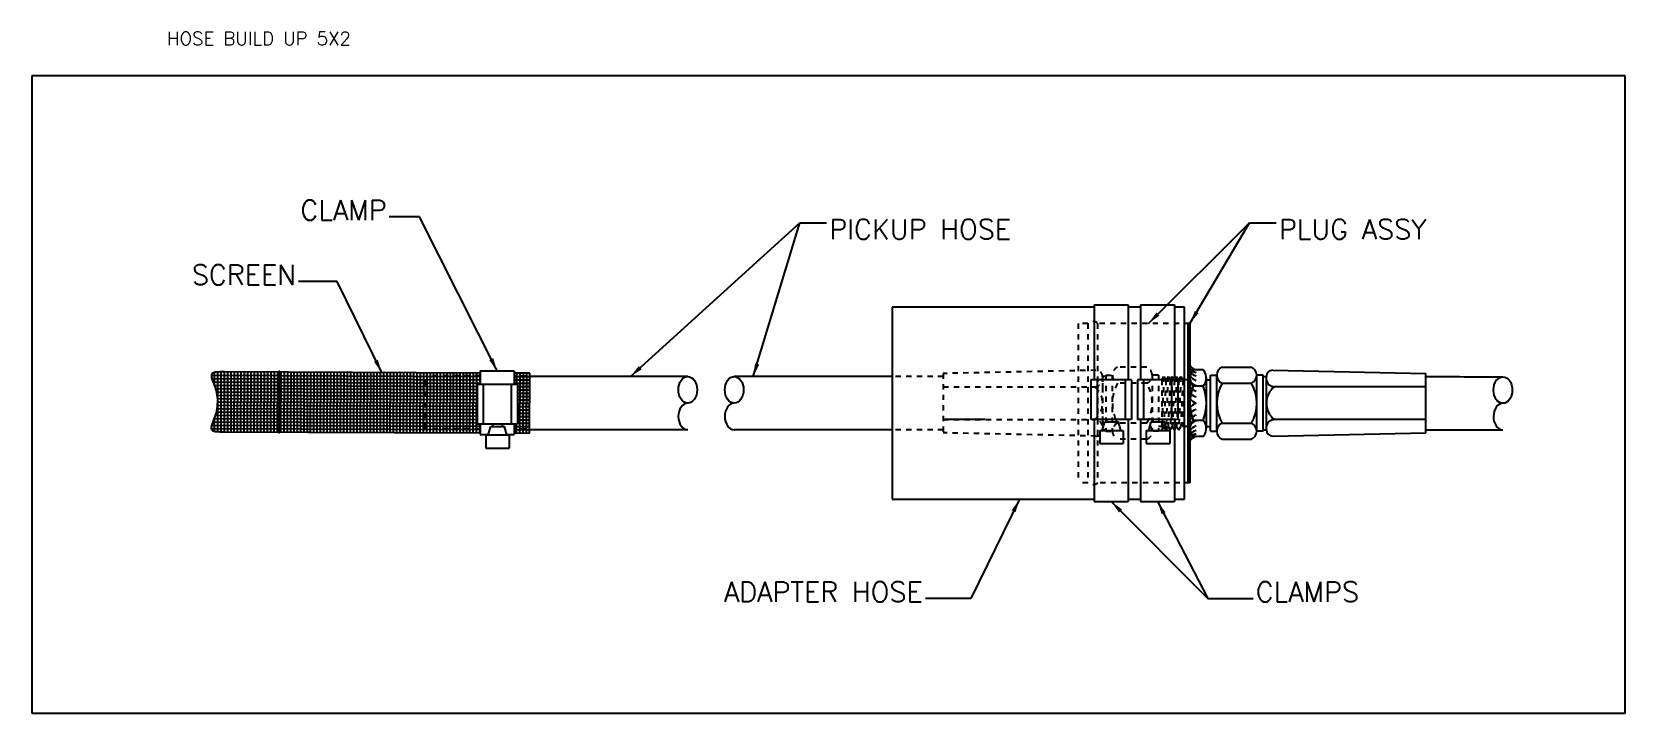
# Model space of a CAD drawing. Extents: x 0 to 235, y -192 to 68.
# Drawn here: x 98.91 to 128.91, y -45.91 to -33.08 of the extents above; entities that cross this region are included whole.
import ezdxf
from ezdxf.enums import TextEntityAlignment as Align

# ---------------------------------------------------------------- set-up
doc = ezdxf.new("R2010")
doc.units = 0
doc.header["$LTSCALE"] = 0.3
doc.header["$MEASUREMENT"] = 0
doc.linetypes.add('HIDDEN', pattern=[0.375, 0.25, -0.125])
doc.layers.add('1', color=1, linetype='CONTINUOUS')
doc.layers.add('NOTES', color=2, linetype='CONTINUOUS')
doc.styles.add('250', font='ROMANS', dxfattribs={"height": 0.25})
doc.styles.add('ROMANS', font='ROMANS.shx')
doc.dimstyles.new('FRACTION', dxfattribs={"dimtxt": 0.125, "dimasz": 0.15, "dimexe": 0.12, "dimexo": 0.12, "dimgap": 0.05, "dimtad": 0, "dimtih": 1, "dimtoh": 1, "dimdec": 4, "dimzin": 4, "dimdsep": 46, "dimlunit": 5, "dimtxsty": 'ROMANS', "dimcen": 0.09, "dimclrd": 6, "dimclre": 6, "dimclrt": 256, "dimadec": 0, "dimazin": 0, "dimtfac": 0.72, "dimtdec": 4, "dimtofl": 0, "dimtmove": 0, "dimatfit": 3, "dimfxl": 1, "dimfrac": 2, "dimtolj": 1, "dimtzin": 4, "dimarcsym": 0})

msp = doc.modelspace()

# ---------------------------------------------------------------- texts
at = {"layer": 'NOTES', "color": 11, "style": '250'}
msp.add_text('HOSE BUILD UP 5X2', height=0.25, dxfattribs=at).set_placement((103.183955, -33.207147), align=Align.MIDDLE)
at = {"layer": 'NOTES', "char_height": 0.375, "style": 'ROMANS'}
for s, insert, attachment_point in [('CLAMP', (105.588111, -36.627187), 9), ('PICKUP HOSE', (113.92264, -36.612779), 1), ('PLUG ASSY', (122.389767, -36.612779), 1), ('SCREEN', (103.881146, -37.843699), 9), ('ADAPTER HOSE', (115.682075, -43.816005), 9), ('CLAMPS', (121.952715, -43.816005), 7)]:
    msp.add_mtext(s, dxfattribs=dict(at, insert=insert, attachment_point=attachment_point))

# ---------------------------------------------------------------- hatches: boundary and pattern name
at = {"layer": '1'}
h = msp.add_hatch(dxfattribs=at)
h.set_pattern_fill('ANSI37', color=41, scale=0.5, angle=219.3807033, style=0)
h.set_pattern_definition([(359.7527, (107.34997, -39.507713), (0.0002698, 0.0624994), []), (89.7527, (107.34997, -39.507713), (-0.0624994, 0.0002698), [])])
h.paths.add_polyline_path([(102.345318, -39.741319), (102.356816, -39.773595), (102.367817, -39.807823), (102.377834, -39.843999), (102.386377, -39.882122), (102.39304, -39.922109), (102.397744, -39.963552), (102.400491, -40.005964), (102.401282, -40.048855), (102.40012, -40.091738), (102.397008, -40.134124), (102.391946, -40.175525), (102.384938, -40.215453), (102.376066, -40.253501), (102.365737, -40.289589), (102.354441, -40.32372), (102.342664, -40.355896), (102.330897, -40.386119), (102.319625, -40.414391), (102.309339, -40.440714), (102.300526, -40.46509), (102.293614, -40.487522), (102.288785, -40.508009), (102.286161, -40.526552), (102.285866, -40.543153), (102.28802, -40.557811), (102.292747, -40.570527), (102.300167, -40.581301), (102.310403, -40.590134), (102.323618, -40.597068), (102.340136, -40.602307), (102.360322, -40.606097), (102.384542, -40.608684), (102.413161, -40.610313), (102.446544, -40.61123), (102.485055, -40.611681), (102.529061, -40.611912), (103.562228, -40.616372), (103.567085, -39.491382), (102.533918, -39.486922), (102.489912, -39.486773), (102.451397, -39.486892), (102.418008, -39.487521), (102.389376, -39.488902), (102.365135, -39.49128), (102.344917, -39.494895), (102.328354, -39.499992), (102.31508, -39.506811), (102.304768, -39.515556), (102.297255, -39.526266), (102.292419, -39.53894), (102.290138, -39.553579), (102.29029, -39.570181), (102.292753, -39.588747), (102.297405, -39.609275), (102.304124, -39.631765), (102.312726, -39.656216), (102.322784, -39.682627), (102.333811, -39.710995)])
h.paths.add_polyline_path([(103.562228, -40.616372), (107.349971, -40.632724), (107.349971, -40.560109), (106.31939, -40.55566), (106.323707, -39.55567), (107.349971, -39.5601), (107.349971, -39.507713), (103.567085, -39.491382)])
h.paths.add_polyline_path([(106.31939, -40.55566), (107.349971, -40.560109), (107.349971, -40.470376), (107.289971, -40.470376), (107.289971, -39.723381), (107.349971, -39.723381), (107.349971, -39.5601), (106.323707, -39.55567)], flags=16)
h.paths.add_polyline_path([(107.989971, -40.635487), (108.279007, -40.636735), (108.283864, -39.511745), (107.989971, -39.510476), (107.989971, -39.723381), (108.049971, -39.723381), (108.049971, -40.470376), (107.989971, -40.470376)])

# ---------------------------------------------------------------- linework, layer by layer
for p, q in [((115.109492, -38.26424), (115.109492, -41.88424)), ((118.910606, -38.26424), (115.109492, -38.26424)), ((119.784477, -38.26424), (119.550606, -38.26424)), ((120.609492, -38.26424), (120.424477, -38.26424)), ((120.609492, -41.88424), (120.609492, -38.26424)), ((120.713006, -38.57424), (120.713006, -41.57424)), ((107.349971, -39.507713), (102.533918, -39.486922)), ((108.283864, -39.511745), (107.989971, -39.510476)), ((108.279007, -40.636735), (108.283864, -39.511745)), ((121.100758, -40.60174), (121.100758, -39.54674)), ((121.100758, -39.54674), (121.220758, -39.54674)), ((121.320758, -39.39424), (121.870758, -39.39424)), ((122.090758, -39.54674), (121.970758, -39.54674)), ((122.090758, -40.60174), (122.090758, -39.54674)), ((122.090758, -39.57424), (122.153258, -39.57424)), ((122.153258, -40.57424), (122.153258, -39.57424)), ((122.153258, -40.57424), (122.153258, -39.57424)), ((122.273258, -39.45424), (125.153258, -39.514239)), ((125.153258, -40.634239), (125.153258, -39.514239)), ((122.153258, -39.82424), (122.153258, -39.69924)), ((122.153258, -40.44924), (122.153258, -40.32424)), ((102.529061, -40.611912), (107.349971, -40.632724)), ((107.989971, -40.635487), (108.279007, -40.636735)), ((121.100758, -40.60174), (121.220758, -40.60174)), ((121.320758, -40.75424), (121.870758, -40.75424)), ((122.090758, -40.60174), (121.970758, -40.60174)), ((122.090758, -40.57424), (122.153258, -40.57424)), ((122.273258, -40.69424), (125.153258, -40.634239)), ((115.109492, -41.88424), (118.910606, -41.88424)), ((119.550606, -41.88424), (119.784477, -41.88424)), ((120.424477, -41.88424), (120.609492, -41.88424))]:
    msp.add_line(p, q, dxfattribs=at)
at = {"layer": '1', "color": 6}
for p, q in [((118.910606, -38.223128), (118.910606, -39.637515)), ((118.910606, -38.223128), (119.550606, -38.223128)), ((119.550606, -38.223128), (119.550606, -39.637515)), ((119.784477, -38.223128), (119.784477, -39.637515)), ((119.784477, -38.223128), (120.424477, -38.223128)), ((120.424477, -38.223128), (120.424477, -39.637515)), ((120.673006, -38.57424), (120.673006, -41.57424)), ((107.349971, -39.467361), (107.349971, -39.723381)), ((107.349971, -39.467361), (107.989971, -39.467361)), ((107.989971, -39.467361), (107.989971, -39.723381)), ((120.963006, -39.44924), (120.773006, -39.44924)), ((121.220758, -40.60174), (121.220758, -39.54674)), ((121.970758, -40.60174), (121.970758, -39.54674)), ((108.049971, -39.723381), (107.289971, -39.723381)), ((107.289971, -39.723381), (107.289971, -40.470376)), ((107.405658, -39.723381), (107.405658, -40.470376)), ((107.934284, -39.723381), (107.934284, -40.470376)), ((108.049971, -39.723381), (108.049971, -40.470376)), ((119.610606, -39.637515), (118.850606, -39.637515)), ((118.850606, -39.637515), (118.850606, -40.38451)), ((118.966293, -39.637515), (118.966293, -40.38451)), ((119.494919, -39.637515), (119.494919, -40.38451)), ((119.610606, -39.637515), (119.610606, -40.38451)), ((120.484477, -39.637515), (119.724477, -39.637515)), ((119.724477, -39.637515), (119.724477, -40.38451)), ((119.840164, -39.637515), (119.840164, -40.38451)), ((120.36879, -39.637515), (120.36879, -40.38451)), ((120.484477, -39.637515), (120.484477, -40.38451)), ((120.713006, -40.548398), (120.713006, -39.600082)), ((120.963006, -39.750924), (120.773006, -39.750924)), ((121.023006, -39.750924), (121.023006, -39.600082)), ((121.023006, -39.63424), (121.100758, -39.63424)), ((121.023006, -40.397556), (121.023006, -39.750924)), ((121.320758, -39.69924), (121.870758, -39.69924)), ((125.153258, -39.764239), (122.303706, -39.76424)), ((108.049971, -40.470376), (107.289971, -40.470376)), ((107.349971, -40.470376), (107.349971, -40.666522)), ((107.587863, -40.511772), (107.587863, -40.470376)), ((107.767863, -40.511772), (107.767863, -40.470376)), ((107.989971, -40.470376), (107.989971, -40.666522)), ((116.857219, -40.38451), (116.097219, -40.38451)), ((119.610606, -40.38451), (118.850606, -40.38451)), ((118.910606, -40.38451), (118.910606, -41.92709)), ((119.063497, -40.585906), (119.108497, -40.425906)), ((119.108497, -40.425906), (119.368497, -40.425906)), ((119.148497, -40.425906), (119.148497, -40.38451)), ((119.328497, -40.425906), (119.328497, -40.38451)), ((119.413497, -40.585906), (119.368497, -40.425906)), ((119.550606, -40.38451), (119.550606, -41.92709)), ((120.484477, -40.38451), (119.724477, -40.38451)), ((119.784477, -40.38451), (119.784477, -41.92709)), ((119.937368, -40.585906), (119.982368, -40.425906)), ((119.982368, -40.425906), (120.242368, -40.425906)), ((120.022368, -40.425906), (120.022368, -40.38451)), ((120.202368, -40.425906), (120.202368, -40.38451)), ((120.287368, -40.585906), (120.242368, -40.425906)), ((120.424477, -40.38451), (120.424477, -41.92709)), ((120.963006, -40.397556), (120.773006, -40.397556)), ((121.023006, -40.548398), (121.023006, -40.397556)), ((121.320758, -40.44924), (121.870758, -40.44924)), ((125.153258, -40.384239), (122.303707, -40.38424)), ((107.349971, -40.666522), (107.504339, -40.666522)), ((107.457863, -40.671772), (107.897863, -40.671772)), ((107.457863, -40.671772), (107.457863, -40.921772)), ((107.502863, -40.671772), (107.547863, -40.511772)), ((107.547863, -40.511772), (107.807863, -40.511772)), ((107.852863, -40.671772), (107.807863, -40.511772)), ((107.851386, -40.666522), (107.989971, -40.666522)), ((107.897863, -40.671772), (107.897863, -40.921772)), ((119.018497, -40.585906), (119.458497, -40.585906)), ((119.018497, -40.585906), (119.018497, -40.835906)), ((119.458497, -40.585906), (119.458497, -40.835906)), ((119.892368, -40.585906), (119.892368, -40.835906)), ((119.892368, -40.585906), (120.332368, -40.585906)), ((120.332368, -40.585906), (120.332368, -40.835906)), ((120.963006, -40.69924), (120.773006, -40.69924)), ((121.023006, -40.51424), (121.100758, -40.51424)), ((107.457863, -40.921772), (107.897863, -40.921772)), ((119.018497, -40.835906), (119.458497, -40.835906)), ((119.892368, -40.835906), (120.332368, -40.835906)), ((118.910606, -41.92709), (119.550606, -41.92709)), ((119.784477, -41.92709), (120.424477, -41.92709))]:
    msp.add_line(p, q, dxfattribs=at)
at = {"layer": '1', "color": 4, "linetype": 'HIDDEN'}
for p, q in [((118.610506, -38.57424), (118.610506, -41.57424)), ((118.790506, -38.57424), (118.610506, -38.57424)), ((118.790506, -38.57424), (118.790506, -41.57424)), ((118.970506, -38.57424), (118.970506, -41.57424)), ((120.511971, -38.57424), (118.970506, -38.57424)), ((118.944771, -39.454344), (116.069769, -39.514241)), ((116.069769, -39.514241), (116.069769, -40.634241)), ((119.132269, -39.57424), (119.069769, -39.57424)), ((119.069769, -39.57424), (119.069769, -40.57424)), ((119.069769, -39.57424), (119.069769, -40.57424)), ((119.132269, -39.54674), (119.252269, -39.54674)), ((119.132269, -39.54674), (119.132269, -40.60174)), ((119.252269, -39.54674), (119.252269, -40.60174)), ((119.902269, -39.39424), (119.352269, -39.39424)), ((120.122269, -39.54674), (120.002269, -39.54674)), ((120.002269, -39.54674), (120.002269, -40.60174)), ((120.122269, -39.54674), (120.122269, -40.60174)), ((120.182198, -39.63424), (120.222198, -39.57124)), ((120.222198, -39.57124), (120.182198, -40.57724)), ((120.222198, -39.57124), (120.262198, -39.63424)), ((120.262198, -39.63424), (120.302198, -39.57124)), ((120.302198, -39.57124), (120.262198, -40.57724)), ((120.302198, -39.57124), (120.342198, -39.63424)), ((120.342198, -39.63424), (120.382198, -39.57124)), ((120.382198, -39.57124), (120.342198, -40.57724)), ((120.382198, -39.57124), (120.422198, -39.63424)), ((120.422198, -39.63424), (120.462198, -39.57124)), ((120.462198, -39.57124), (120.422198, -40.57724)), ((120.462198, -39.57124), (120.502198, -39.63424)), ((120.502198, -39.63424), (120.542198, -39.57124)), ((120.542198, -39.57124), (120.502198, -40.57724)), ((120.542198, -39.57124), (120.582198, -39.63424)), ((116.069769, -39.764241), (118.918647, -39.76424)), ((119.069769, -39.69924), (119.069769, -39.82424)), ((119.902269, -39.69924), (119.352269, -39.69924)), ((120.182198, -39.63424), (120.122269, -39.63424)), ((120.182198, -39.63424), (120.182198, -40.57724)), ((120.262198, -39.63424), (120.222198, -40.51424)), ((120.342198, -39.63424), (120.302198, -40.51424)), ((120.422198, -39.63424), (120.382198, -40.51424)), ((120.502198, -39.63424), (120.462198, -40.51424)), ((120.582198, -39.63424), (120.542198, -40.51424)), ((120.582198, -39.63424), (120.582198, -40.51424)), ((120.673006, -39.63424), (120.582198, -39.63424)), ((116.069769, -40.384241), (118.918647, -40.38424)), ((119.069769, -40.32424), (119.069769, -40.44924)), ((119.902269, -40.44924), (119.352269, -40.44924)), ((118.944772, -40.694136), (116.069769, -40.634241)), ((119.132269, -40.57424), (119.069769, -40.57424)), ((119.132269, -40.60174), (119.252269, -40.60174)), ((119.902269, -40.75424), (119.352269, -40.75424)), ((120.122269, -40.60174), (120.002269, -40.60174)), ((120.182198, -40.51424), (120.122269, -40.51424)), ((120.182198, -40.57724), (120.222198, -40.51424)), ((120.222198, -40.51424), (120.262198, -40.57724)), ((120.262198, -40.57724), (120.302198, -40.51424)), ((120.302198, -40.51424), (120.342198, -40.57724)), ((120.342198, -40.57724), (120.382198, -40.51424)), ((120.382198, -40.51424), (120.422198, -40.57724)), ((120.422198, -40.57724), (120.462198, -40.51424)), ((120.462198, -40.51424), (120.502198, -40.57724)), ((120.502198, -40.57724), (120.542198, -40.51424)), ((120.673006, -40.51424), (120.542198, -40.51424)), ((118.790506, -41.57424), (118.610506, -41.57424)), ((120.525419, -41.57424), (118.970506, -41.57424))]:
    msp.add_line(p, q, dxfattribs=at)
at = {"layer": '1', "linetype": 'HIDDEN'}
for p, q in [((120.713006, -38.57424), (120.609492, -38.57424)), ((106.31939, -40.55566), (106.323707, -39.55567)), ((120.713006, -41.57424), (120.609492, -41.57424))]:
    msp.add_line(p, q, dxfattribs=at)
at = {"layer": '1', "flags": 128}
for points in [[(102.533918, -39.486922), (102.489912, -39.486773), (102.451397, -39.486892), (102.418008, -39.487521), (102.389376, -39.488902), (102.365135, -39.49128), (102.344917, -39.494895), (102.328354, -39.499992), (102.31508, -39.506811), (102.304768, -39.515556), (102.297255, -39.526266), (102.292419, -39.53894), (102.290138, -39.553579), (102.29029, -39.570181), (102.292753, -39.588747), (102.297405, -39.609275), (102.304124, -39.631765), (102.312726, -39.656216), (102.322784, -39.682627), (102.333811, -39.710995), (102.345318, -39.741319), (102.356816, -39.773595), (102.367817, -39.807823), (102.377834, -39.843999), (102.386377, -39.882122), (102.39304, -39.922109), (102.397744, -39.963552), (102.400491, -40.005964), (102.401282, -40.048855), (102.40012, -40.091738), (102.397008, -40.134124), (102.391946, -40.175525), (102.384938, -40.215453), (102.376066, -40.253501), (102.365737, -40.289589), (102.354441, -40.32372), (102.342664, -40.355896), (102.330897, -40.386119), (102.319625, -40.414391), (102.309339, -40.440714), (102.300526, -40.46509), (102.293614, -40.487522), (102.288785, -40.508009), (102.286161, -40.526552), (102.285866, -40.543153), (102.28802, -40.557811), (102.292747, -40.570527), (102.300167, -40.581301), (102.310403, -40.590134), (102.323618, -40.597068), (102.340136, -40.602307), (102.360322, -40.606097), (102.384542, -40.608684), (102.413161, -40.610313), (102.446544, -40.61123), (102.485055, -40.611681), (102.529061, -40.611912)], [(111.259823, -39.57424), (110.177831, -39.57424), (109.003281, -39.57424), (108.281436, -39.57424)], [(115.109492, -39.57424), (114.027501, -39.57424), (112.85295, -39.57424), (112.131105, -39.57424)], [(111.259823, -40.57424), (109.595863, -40.57424), (108.412611, -40.57424), (108.281436, -40.57424)], [(115.109492, -40.57424), (113.445532, -40.57424), (112.262281, -40.57424), (112.131105, -40.57424)]]:
    msp.add_lwpolyline(points, dxfattribs=at)
at = {"layer": '1', "color": 4, "const_width": 0.032, "flags": 128}
msp.add_lwpolyline([(103.56215, -40.634337), (103.567179, -39.469488)], dxfattribs=at)
at = {"layer": '1', "color": 4, "const_width": 0.016, "flags": 128}
for points in [[(103.575179, -39.469523, -1), (103.559179, -39.469454, -1)], [(103.57015, -40.634371, 1), (103.55415, -40.634302, 1)]]:
    msp.add_lwpolyline(points, format="xyb", close=True, dxfattribs=at)
at = {"layer": '1', "linetype": 'HIDDEN', "flags": 128}
for points in [[(107.349971, -39.5601), (106.323707, -39.55567)], [(108.221138, -39.56386), (107.989971, -39.562862)], [(107.349971, -40.560109), (106.31939, -40.55566)], [(108.216821, -40.563851), (107.989971, -40.562872)]]:
    msp.add_lwpolyline(points, dxfattribs=at)
at = {"layer": '1', "color": 4, "linetype": 'HIDDEN', "flags": 128}
for points in [[(116.069769, -39.57424), (115.109492, -39.57424)], [(116.069769, -40.57424), (115.109492, -40.57424)]]:
    msp.add_lwpolyline(points, dxfattribs=at)
at = {"layer": '1', "color": 4, "linetype": 'HIDDEN'}
for centre, radius, start, end in [((118.949769, -39.57424), 0.12, 0.0000302, 92.387009), ((119.41855, -39.54674), 0.166281, 113.4912669, 180), ((119.41855, -39.54674), 0.166281, 180, 246.5087331), ((119.835988, -39.54674), 0.166281, 360, 66.5087331), ((119.835988, -39.54674), 0.166281, 293.4912669, 360), ((118.918984, -39.609408), 0.154832, 269.8754026, 346.8713818), ((118.676253, -40.07424), 0.393516, 308.0224771, 51.9775832), ((120.005394, -40.07424), 0.753125, 150.1371656, 209.8628344), ((119.249144, -40.07424), 0.753125, 330.1371656, 29.8628344), ((118.918984, -40.539071), 0.154832, 13.1286786, 90.1246577), ((119.41855, -40.60174), 0.166281, 113.4912669, 180), ((119.835988, -40.60174), 0.166281, 0, 66.5087331), ((118.949769, -40.57424), 0.12, 267.6130513, 0.0000302), ((119.41855, -40.60174), 0.166281, 180, 246.5087331), ((119.835988, -40.60174), 0.166281, 293.4912669, 0)]:
    msp.add_arc(centre, radius, start, end, dxfattribs=at)
at = {"layer": '1', "color": 41}
for centre, start, end in [((120.883711, -39.259165), 210.0519751, 254.5341116), ((120.883711, -39.307489), 210.0519751, 254.5341116), ((120.883711, -39.369344), 210.0519751, 254.5341116), ((120.883711, -39.454394), 210.0519751, 254.5341116), ((120.883711, -39.551043), 210.0519751, 254.5341116), ((120.883711, -39.657356), 210.0519751, 254.5341116), ((120.883711, -39.767535), 210.0519751, 254.5341116), ((120.883711, -39.88158), 210.0519751, 254.5341116), ((120.883711, -40.2669), 105.4658884, 149.9480249), ((120.883711, -40.380945), 105.4658884, 149.9480249), ((120.883711, -40.491124), 105.4658884, 149.9480249), ((120.883711, -40.597437), 105.4658884, 149.9480249), ((120.883711, -40.694085), 105.4658884, 149.9480249), ((120.883711, -40.779136), 105.4658884, 149.9480249), ((120.883711, -40.840991), 105.4658884, 149.9480249), ((120.883711, -40.889315), 105.4658884, 149.9480249)]:
    msp.add_arc(centre, 0.197216, start, end, dxfattribs=at)
at = {"layer": '1', "color": 6}
for centre, radius, start, end in [((120.932617, -39.600082), 0.219611, 136.6179, 180), ((120.803395, -39.600082), 0.219611, 351.1591004, 43.3821), ((121.387039, -39.54674), 0.166281, 180, 246.5087331), ((121.804477, -39.54674), 0.166281, 293.4912669, 0), ((120.932617, -39.600082), 0.219611, 180, 223.3821), ((121.614117, -40.07424), 0.901111, 158.9736532, 201.0263468), ((120.803395, -39.600082), 0.219611, 316.6179, 351.1591004), ((120.121895, -40.07424), 0.901111, 338.9736532, 21.0263468), ((121.973883, -40.07424), 0.753125, 150.1371656, 209.8628344), ((121.217633, -40.07424), 0.753125, 330.1371656, 29.8628344), ((122.304043, -39.609408), 0.154832, 193.1286786, 270.1246577), ((122.546774, -40.07424), 0.393516, 128.0224771, 231.9775832), ((120.932617, -40.548398), 0.219611, 136.6179, 180), ((120.803395, -40.548398), 0.219611, 8.8408996, 43.3821), ((121.387039, -40.60174), 0.166281, 113.4912669, 180), ((121.804477, -40.60174), 0.166281, 360, 66.5087331), ((122.304043, -40.539072), 0.154832, 89.8754026, 166.8713818), ((120.932617, -40.548398), 0.219611, 180, 223.3821), ((120.803395, -40.548398), 0.219611, 316.6179, 8.8408996)]:
    msp.add_arc(centre, radius, start, end, dxfattribs=at)
at = {"layer": '1'}
for centre, radius, start, end in [((121.387039, -39.54674), 0.166281, 113.4912669, 180), ((121.804477, -39.54674), 0.166281, 0, 66.5087331), ((122.273258, -39.57424), 0.12, 90.0000302, 180.0000302), ((121.387039, -40.60174), 0.166281, 180, 246.5087331), ((121.804477, -40.60174), 0.166281, 293.4912669, 360), ((122.273258, -40.57424), 0.12, 180.0000302, 270.0000302)]:
    msp.add_arc(centre, radius, start, end, dxfattribs=at)
at = {"layer": '1', "color": 4, "linetype": 'HIDDEN'}
msp.add_ellipse((118.880506, -38.57424), major_axis=(0.09, 0), ratio=0.419807785, start_param=0, end_param=3.141592654, dxfattribs=at)
at = {"layer": '1'}
for centre in [(111.257854, -39.824231), (112.132582, -39.824231), (126.606822, -39.826749)]:
    msp.add_ellipse(centre, major_axis=(-0.000492, -0.250003), ratio=0.707106781, dxfattribs=at)
for centre in [(111.25687, -40.324237), (112.131597, -40.324237), (126.605838, -40.326755)]:
    msp.add_ellipse(centre, major_axis=(-0.000492, -0.250003), ratio=0.707106781, start_param=3.141592654, end_param=6.283185307, dxfattribs=at)
at = {"layer": '1', "color": 4, "linetype": 'HIDDEN', "extrusion": (0, 0, -1)}
msp.add_ellipse((118.880506, -41.57424), major_axis=(0.09, 0), ratio=0.419807785, start_param=0, end_param=3.141592654, dxfattribs=at)
at = {"layer": '1'}
for points in [[(125.153509, -39.574239), (125.637699, -39.574866), (126.121889, -39.575493), (126.605996, -39.576751)], [(125.152214, -40.574238), (125.636638, -40.574865), (126.120629, -40.575493), (126.604101, -40.576749)]]:
    msp.add_open_spline(points, degree=3, dxfattribs=at)
at = {"layer": 'NOTES'}
for p, q in [((128.908094, -33.911259), (98.908094, -33.911259)), ((98.908094, -33.911259), (98.908094, -45.911259)), ((128.908094, -45.911259), (128.908094, -33.911259)), ((98.908094, -45.911259), (128.908094, -45.911259))]:
    msp.add_line(p, q, dxfattribs=at)

msp.set_redraw_order([(e.dxf.handle, doc.entitydb.next_handle()) for e in msp.query("TEXT MTEXT ATTDEF DIMENSION ARC_DIMENSION")])  # texts and dimensions are drawn at this point

# ---------------------------------------------------------------- leaders
at = {"layer": 'NOTES', "annotation_type": 0, "has_hookline": 1}
for points, hookline_direction, text_width in [([(107.669971, -39.467361), (106.2071, -36.564687), (105.638111, -36.564687)], 1, 1.696429), ([(112.492028, -39.57424), (113.366872, -36.675279), (113.87264, -36.675279)], 0, 3.785714), ([(120.713006, -38.57424), (121.834, -36.675279), (122.339767, -36.675279)], 0, 3.089286), ([(105.495607, -39.499708), (104.658187, -37.781199), (103.931146, -37.781199)], 1, 2.053571), ([(117.504156, -41.88424), (116.586471, -43.753505), (115.732075, -43.753505)], 1, 4.196429), ([(120.104477, -41.92709), (121.048319, -43.753505), (121.902715, -43.753505)], 0, 2.053571)]:
    msp.add_leader(points, dimstyle='FRACTION', override={"dimasz": 0.25, "dimgap": 0.05, "dimtad": 0}, dxfattribs=dict(at, hookline_direction=hookline_direction, text_width=text_width))
at = {"layer": 'NOTES'}
for points in [[(110.177831, -39.57424), (113.366872, -36.675279)], [(119.932344, -38.57424), (121.834, -36.675279)], [(119.230606, -41.92709), (121.048319, -43.753505)]]:
    msp.add_leader(points, dimstyle='FRACTION', override={"dimasz": 0.25, "dimgap": 0.05, "dimtad": 0}, dxfattribs=at)

doc.saveas('drawing.dxf')
